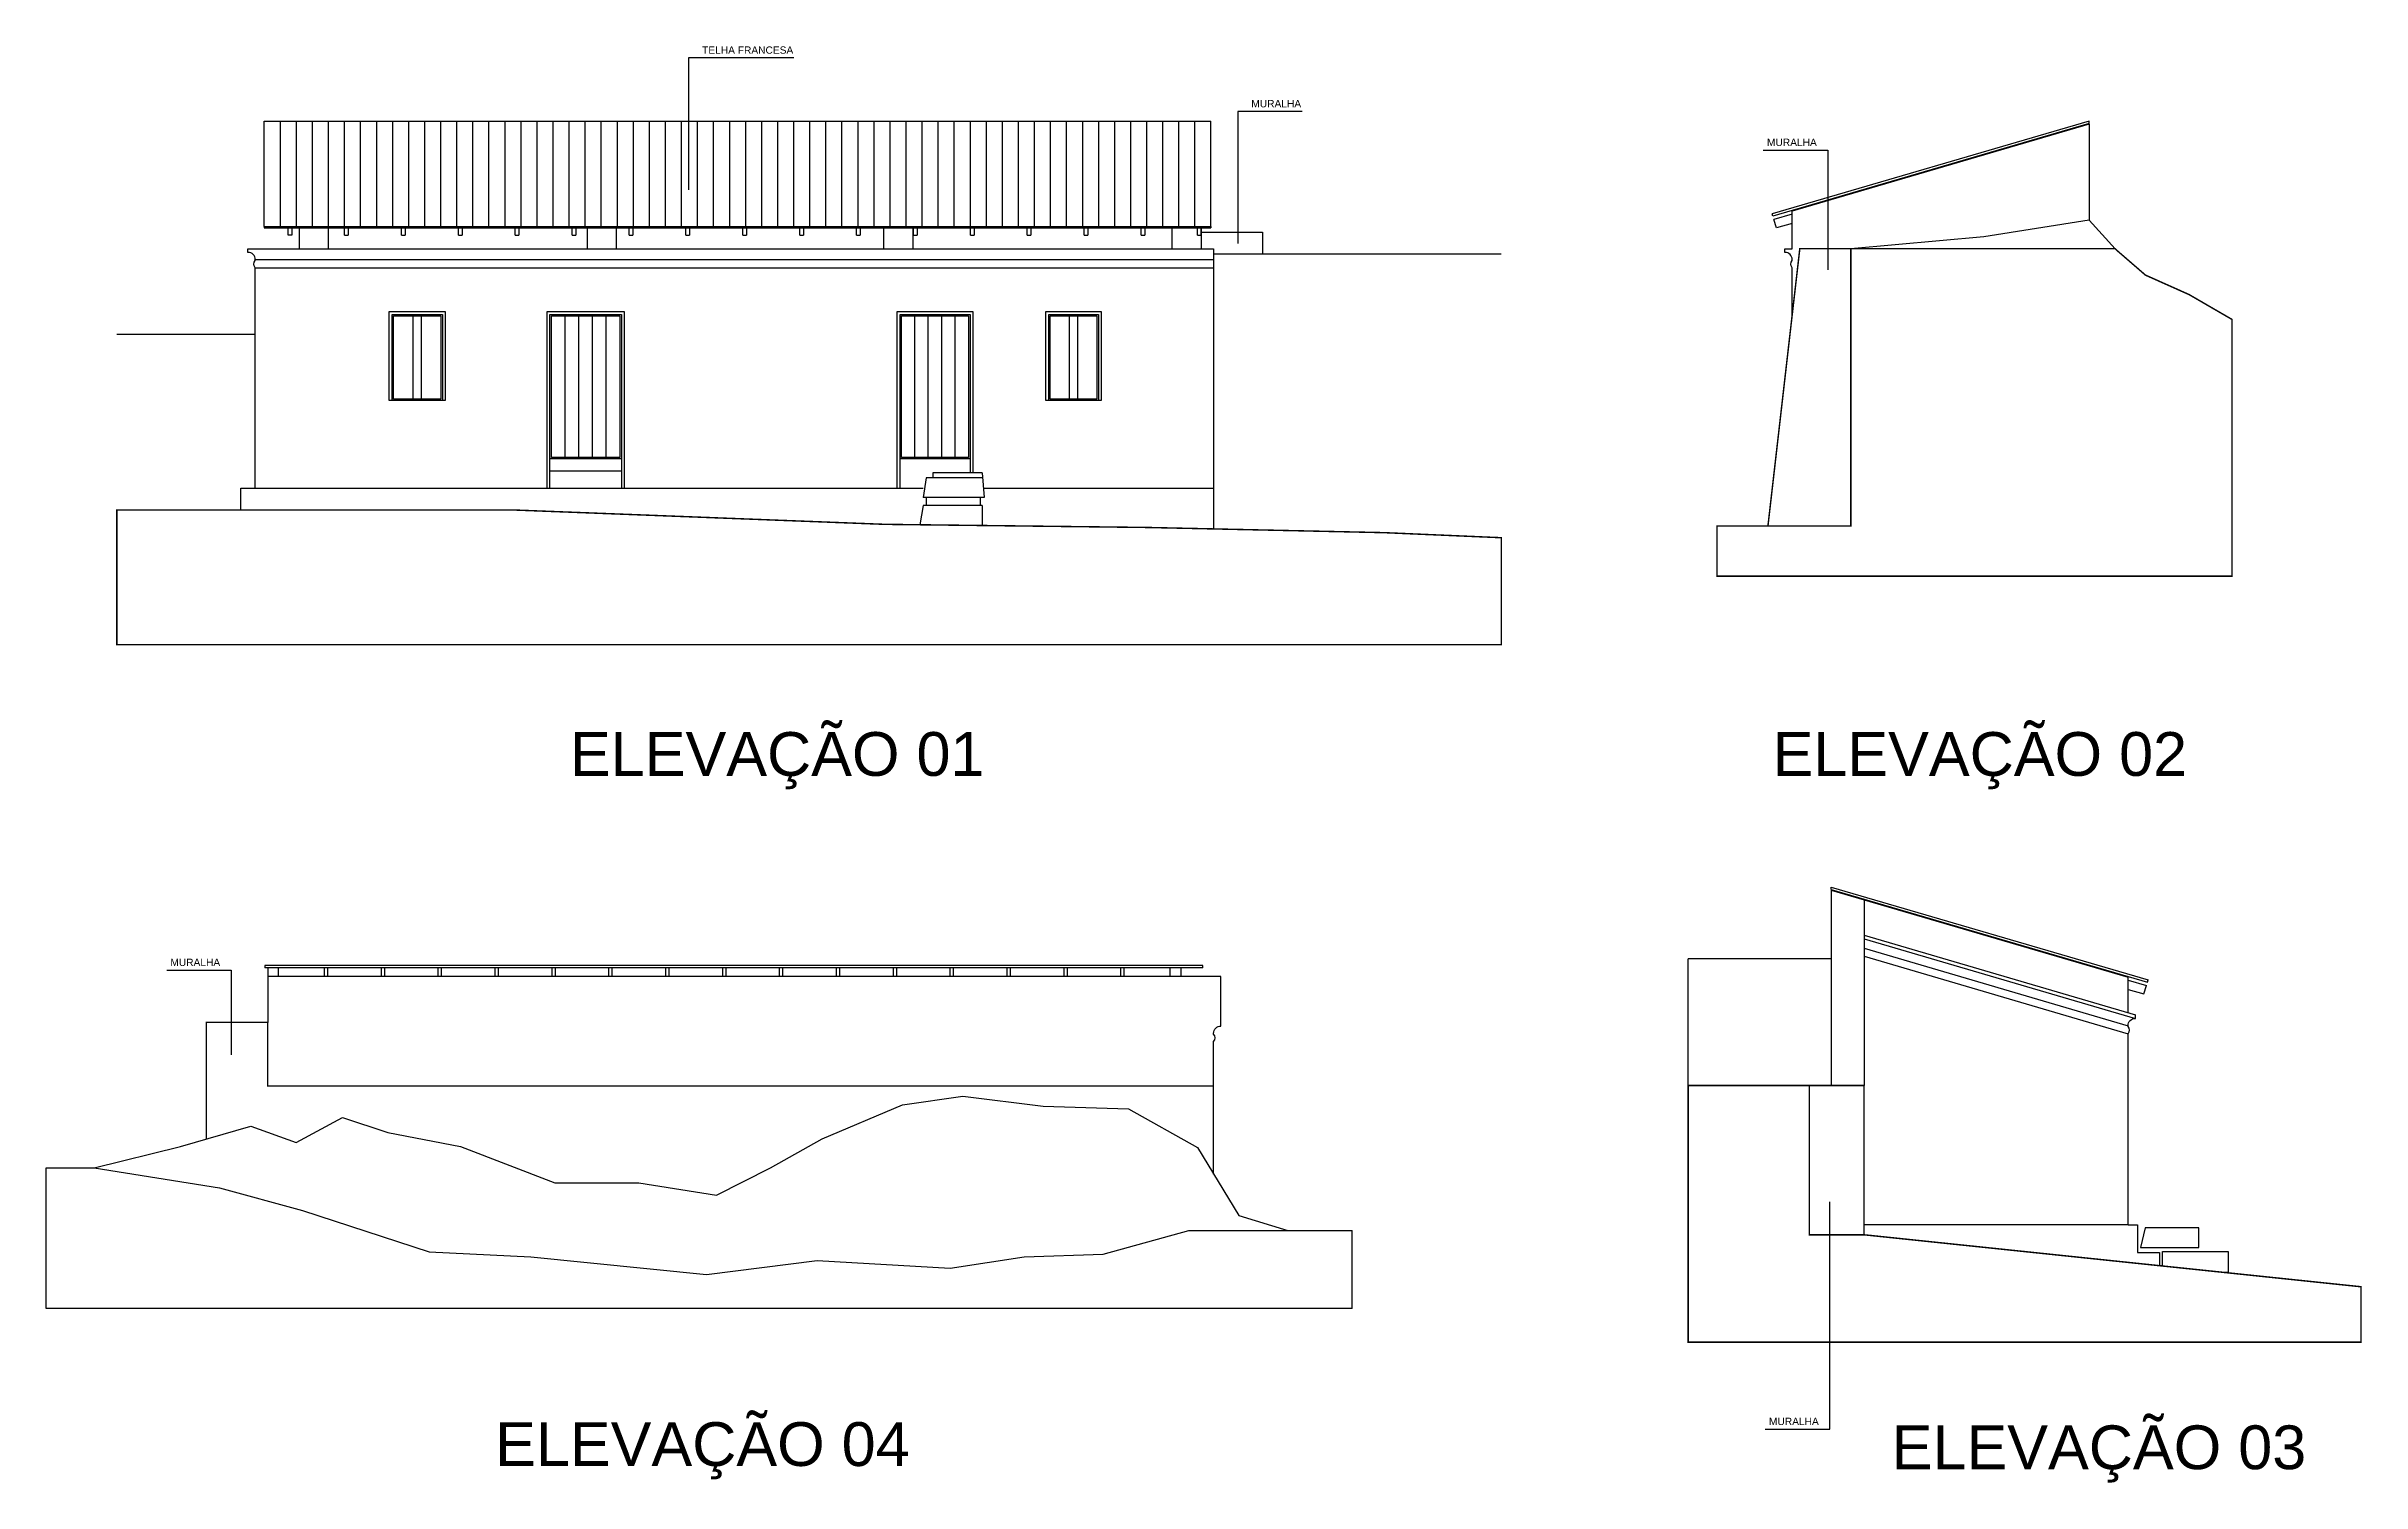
# Model space of a CAD drawing. Extents: x -15717 to -8144, y 2357 to 5009.
# Drawn here: x -11319 to -8144, y 3041 to 5009 of the extents above; entities that cross this region are included whole.
import ezdxf

# ---------------------------------------------------------------- set-up
doc = ezdxf.new("R2010")
doc.units = 0
doc.layers.add('PAREDE', color=7, linetype='CONTINUOUS')
doc.layers.add('PAREDE_FINA', color=7, linetype='CONTINUOUS')
doc.styles.add('TEXTO', font='ARIAL.TTF')

msp = doc.modelspace()

# ---------------------------------------------------------------- texts
at = {"layer": 'PAREDE_FINA', "style": 'TEXTO'}
for s, height, p in [('TELHA FRANCESA', 10, (-10419.71, 4999.05)), ('MURALHA', 10, (-9666.7, 4925.62)), ('MURALHA', 10, (-8959.65, 4872.62)), ('ELEVAÇÃO 01', 60, (-10600.89, 4009.36)), ('ELEVAÇÃO 02', 60, (-8951.99, 4009.36)), ('MURALHA', 10, (-11148.8, 3748.76)), ('ELEVAÇÃO 04', 60, (-10703.5, 3063.58)), ('MURALHA', 10, (-8956.93, 3119.65)), ('ELEVAÇÃO 03', 60, (-8788.63, 3059.17))]:
    msp.add_text(s, height=height, dxfattribs=at).set_placement(p)

# ---------------------------------------------------------------- linework, layer by layer
at = {"layer": 'PAREDE', "const_width": 2}
for points in [[(-8844.67, 4731.82), (-8844.67, 4351.82), (-9028.08, 4351.82), (-9028.08, 4283.04), (-8321.94, 4283.04), (-8321.94, 4634.82), (-8380.8, 4668.92), (-8440.71, 4695.65), (-8480.3, 4729.87), (-8482.15, 4731.82), (-8914.67, 4731.82), (-8958.35, 4351.82)], [(-11052.37, 4373.82), (-10679.87, 4373.82), (-10169.02, 4354.07), (-9809, 4349.8), (-9484.55, 4342.69), (-9324, 4335.76), (-9324, 4189.15), (-11222.16, 4189.15), (-11222.16, 4373.82), (-11052.37, 4373.82)], [(-9718.37, 3584.22), (-11015.37, 3584.22), (-11015.37, 3671.46), (-11099.37, 3671.46), (-11099.37, 3511.74)], [(-8901.53, 3585), (-8901.53, 3380.42), (-8826.6, 3380.42)]]:
    msp.add_lwpolyline(points, dxfattribs=at)
msp.add_lwpolyline([(-8145.26, 3309.2), (-8145.26, 3233.23), (-9067.69, 3233.23), (-9067.69, 3585), (-8901.53, 3585), (-8826.6, 3585), (-8826.6, 3380.42)], close=True, dxfattribs=at)
at = {"layer": 'PAREDE'}
for points in [[(-8464.53, 3394), (-8451.53, 3394), (-8451.53, 3367), (-8451.53, 3356), (-8421.53, 3356), (-8421.53, 3338.08)], [(-8447.33, 3363.03), (-8367.33, 3363.03), (-8367.33, 3390.03), (-8441.09, 3390.03), (-8447.33, 3363.03)], [(-8417.3, 3337.64), (-8417.3, 3357.73), (-8327.3, 3357.73), (-8327.3, 3328.73), (-8332.11, 3328.73)]]:
    msp.add_lwpolyline(points, dxfattribs=at)
at = {"layer": 'PAREDE_FINA'}
for points in [[(-10294.17, 4993.44), (-10438.21, 4993.44), (-10438.21, 4812.42)], [(-11020.37, 4906.66), (-9722.37, 4906.66)], [(-11020.37, 4762.23), (-11020.37, 4906.66)], [(-10998.37, 4906.66), (-10998.37, 4762.23)], [(-10976.37, 4906.66), (-10976.37, 4762.23)], [(-10954.37, 4906.66), (-10954.37, 4762.23)], [(-10932.37, 4906.66), (-10932.37, 4762.23)], [(-10910.37, 4906.66), (-10910.37, 4762.23)], [(-10888.37, 4906.66), (-10888.37, 4762.23)], [(-10866.37, 4906.66), (-10866.37, 4762.23)], [(-10844.37, 4906.66), (-10844.37, 4762.23)], [(-10822.37, 4906.66), (-10822.37, 4762.23)], [(-10800.37, 4906.66), (-10800.37, 4762.23)], [(-10778.37, 4906.66), (-10778.37, 4762.23)], [(-10756.37, 4906.66), (-10756.37, 4762.23)], [(-10734.37, 4906.66), (-10734.37, 4762.23)], [(-10712.37, 4906.66), (-10712.37, 4762.23)], [(-10690.37, 4906.66), (-10690.37, 4762.23)], [(-10668.37, 4906.66), (-10668.37, 4762.23)], [(-10646.37, 4906.66), (-10646.37, 4762.23)], [(-10624.37, 4906.66), (-10624.37, 4762.23)], [(-10602.37, 4906.66), (-10602.37, 4762.23)], [(-10580.37, 4906.66), (-10580.37, 4762.23)], [(-10558.37, 4906.66), (-10558.37, 4762.23)], [(-10536.37, 4906.66), (-10536.37, 4762.23)], [(-10514.37, 4906.66), (-10514.37, 4762.23)], [(-10492.37, 4906.66), (-10492.37, 4762.23)], [(-10470.37, 4906.66), (-10470.37, 4762.23)], [(-10448.37, 4906.66), (-10448.37, 4762.23)], [(-10426.37, 4906.66), (-10426.37, 4762.23)], [(-10404.37, 4906.66), (-10404.37, 4762.23)], [(-10382.37, 4906.66), (-10382.37, 4762.23)], [(-10360.37, 4906.66), (-10360.37, 4762.23)], [(-10338.37, 4906.66), (-10338.37, 4762.23)], [(-10316.37, 4906.66), (-10316.37, 4762.23)], [(-10294.37, 4906.66), (-10294.37, 4762.23)], [(-10272.37, 4906.66), (-10272.37, 4762.23)], [(-10250.37, 4906.66), (-10250.37, 4762.23)], [(-10228.37, 4906.66), (-10228.37, 4762.23)], [(-10206.37, 4906.66), (-10206.37, 4762.23)], [(-10184.37, 4906.66), (-10184.37, 4762.23)], [(-10162.37, 4906.66), (-10162.37, 4762.23)], [(-10140.37, 4906.66), (-10140.37, 4762.23)], [(-10118.37, 4906.66), (-10118.37, 4762.23)], [(-10096.37, 4906.66), (-10096.37, 4762.23)], [(-10074.37, 4906.66), (-10074.37, 4762.23)], [(-10052.37, 4906.66), (-10052.37, 4762.23)], [(-10030.37, 4906.66), (-10030.37, 4762.23)], [(-10008.37, 4906.66), (-10008.37, 4762.23)], [(-9986.37, 4906.66), (-9986.37, 4762.23)], [(-9964.37, 4906.66), (-9964.37, 4762.23)], [(-9942.37, 4906.66), (-9942.37, 4762.23)], [(-9920.37, 4906.66), (-9920.37, 4762.23)], [(-9898.37, 4906.66), (-9898.37, 4762.23)], [(-9876.37, 4906.66), (-9876.37, 4762.23)], [(-9854.37, 4906.66), (-9854.37, 4762.23)], [(-9832.37, 4906.66), (-9832.37, 4762.23)], [(-9810.37, 4906.66), (-9810.37, 4762.23)], [(-9788.37, 4906.66), (-9788.37, 4762.23)], [(-9766.37, 4906.66), (-9766.37, 4762.23)], [(-9744.37, 4906.66), (-9744.37, 4762.23)], [(-9722.37, 4762.23), (-9722.37, 4906.66)], [(-9596.89, 4920.01), (-9685.21, 4920.01), (-9685.21, 4738.99)], [(-8518.09, 4906.66), (-8952.4, 4779.42)], [(-8518.09, 4903.53), (-8951.56, 4776.54)], [(-8518.09, 4902.49), (-8925.09, 4783.25)], [(-8518.09, 4903.53), (-8518.09, 4906.66)], [(-8518.09, 4902.49), (-8518.09, 4771.07)], [(-8964.7, 4867.01), (-8876.39, 4867.01), (-8876.39, 4703.07)], [(-11020.37, 4762.23), (-9722.37, 4762.23)], [(-11020.37, 4762.23), (-11020.37, 4760.23)], [(-9722.37, 4762.23), (-9722.37, 4760.23)], [(-8951.56, 4776.54), (-8952.4, 4779.42)], [(-8925.09, 4779.09), (-8950.16, 4771.74)], [(-8946.78, 4760.23), (-8950.16, 4771.74)], [(-8925.09, 4766.58), (-8946.78, 4760.23)], [(-8925.09, 4731.82), (-8925.09, 4783.25)], [(-8518.09, 4771.07), (-8662.18, 4748.05), (-8844.67, 4731.82)], [(-8482.15, 4731.82), (-8518.09, 4771.07)], [(-11020.37, 4760.23), (-9750.37, 4760.23)], [(-10987.37, 4750.23), (-10987.37, 4760.23)], [(-10982.37, 4750.23), (-10987.37, 4750.23)], [(-10982.37, 4760.23), (-10982.37, 4750.23)], [(-10972.37, 4760.23), (-10972.37, 4731.82)], [(-10932.37, 4760.23), (-10932.37, 4731.82)], [(-10909.87, 4750.23), (-10909.87, 4760.23)], [(-10909.87, 4750.23), (-10904.87, 4750.23)], [(-10904.87, 4760.23), (-10904.87, 4750.23)], [(-10831.87, 4750.23), (-10831.87, 4760.23)], [(-10831.87, 4750.23), (-10826.87, 4750.23)], [(-10826.87, 4760.23), (-10826.87, 4750.23)], [(-10753.87, 4750.23), (-10753.87, 4760.23)], [(-10753.87, 4750.23), (-10748.87, 4750.23)], [(-10748.87, 4760.23), (-10748.87, 4750.23)], [(-10675.87, 4750.23), (-10675.87, 4760.23)], [(-10675.87, 4750.23), (-10670.87, 4750.23)], [(-10670.87, 4760.23), (-10670.87, 4750.23)], [(-10597.87, 4750.23), (-10597.87, 4760.23)], [(-10597.87, 4750.23), (-10592.87, 4750.23)], [(-10592.87, 4760.23), (-10592.87, 4750.23)], [(-10577.37, 4760.23), (-10577.37, 4731.82)], [(-10537.37, 4760.23), (-10537.37, 4731.82)], [(-10519.87, 4750.23), (-10519.87, 4760.23)], [(-10519.87, 4750.23), (-10514.87, 4750.23)], [(-10514.87, 4760.23), (-10514.87, 4750.23)], [(-10441.87, 4750.23), (-10441.87, 4760.23)], [(-10441.87, 4750.23), (-10436.87, 4750.23)], [(-10436.87, 4760.23), (-10436.87, 4750.23)], [(-10363.87, 4750.23), (-10363.87, 4760.23)], [(-10363.87, 4750.23), (-10358.87, 4750.23)], [(-10358.87, 4760.23), (-10358.87, 4750.23)], [(-10285.87, 4750.23), (-10285.87, 4760.23)], [(-10285.87, 4750.23), (-10280.87, 4750.23)], [(-10280.87, 4760.23), (-10280.87, 4750.23)], [(-10207.87, 4750.23), (-10207.87, 4760.23)], [(-10207.87, 4750.23), (-10202.87, 4750.23)], [(-10202.87, 4760.23), (-10202.87, 4750.23)], [(-10170.37, 4731.82), (-10170.37, 4760.23)], [(-10130.37, 4731.82), (-10130.37, 4760.23)], [(-10129.87, 4750.23), (-10129.87, 4760.23)], [(-10129.87, 4750.23), (-10124.87, 4750.23)], [(-10124.87, 4760.23), (-10124.87, 4750.23)], [(-10051.87, 4750.23), (-10051.87, 4760.23)], [(-10051.87, 4750.23), (-10046.87, 4750.23)], [(-10046.87, 4760.23), (-10046.87, 4750.23)], [(-9973.87, 4750.23), (-9973.87, 4760.23)], [(-9973.87, 4750.23), (-9968.87, 4750.23)], [(-9968.87, 4760.23), (-9968.87, 4750.23)], [(-9895.87, 4750.23), (-9895.87, 4760.23)], [(-9895.87, 4750.23), (-9890.87, 4750.23)], [(-9890.87, 4760.23), (-9890.87, 4750.23)], [(-9817.87, 4750.23), (-9817.87, 4760.23)], [(-9817.87, 4750.23), (-9812.87, 4750.23)], [(-9812.87, 4760.23), (-9812.87, 4750.23)], [(-9775.37, 4731.82), (-9775.37, 4760.23)], [(-9750.37, 4760.23), (-9722.37, 4760.23)], [(-9740.37, 4750.23), (-9740.37, 4760.23)], [(-9740.37, 4750.23), (-9735.37, 4750.23)], [(-9735.37, 4750.23), (-9735.37, 4760.23)], [(-9735.37, 4760.23), (-9735.37, 4742.82)], [(-9735.37, 4754.49), (-9651.37, 4754.49)], [(-9735.37, 4742.82), (-9735.37, 4731.82)], [(-9719.43, 4731.82), (-9718.37, 4731.82)], [(-9718.37, 4731.82), (-9718.37, 4347.81)], [(-9651.37, 4754.49), (-9651.37, 4724.91)], [(-8935.09, 4731.82), (-8925.09, 4731.82)], [(-11032.37, 4716.82), (-9718.37, 4716.82)], [(-11032.37, 4705.82), (-9718.37, 4705.82)], [(-9718.37, 4724.91), (-9324, 4724.91)], [(-8925.09, 4715.82), (-8925.09, 4716.82)], [(-10848.87, 4523.82), (-10848.87, 4645.82), (-10771.87, 4645.82), (-10771.87, 4523.82)], [(-10844.87, 4523.82), (-10844.87, 4641.82), (-10775.87, 4641.82), (-10775.87, 4523.82)], [(-10842.87, 4525.82), (-10842.87, 4639.82), (-10777.87, 4639.82), (-10777.87, 4525.82)], [(-10816.37, 4639.82), (-10816.37, 4525.82)], [(-10804.37, 4525.82), (-10804.37, 4639.82)], [(-10632.37, 4403.82), (-10632.37, 4645.82), (-10526.37, 4645.82), (-10526.37, 4403.82)], [(-10628.37, 4403.82), (-10628.37, 4641.82), (-10530.37, 4641.82), (-10530.37, 4403.82)], [(-10626.37, 4445.82), (-10626.37, 4639.82), (-10532.37, 4639.82), (-10532.37, 4445.82)], [(-10607.57, 4445.82), (-10607.57, 4639.82)], [(-10588.77, 4445.82), (-10588.77, 4639.82)], [(-10569.97, 4445.82), (-10569.97, 4639.82)], [(-10551.17, 4445.82), (-10551.17, 4639.82)], [(-10152.37, 4403.82), (-10152.37, 4645.82), (-10048.37, 4645.82), (-10048.37, 4424.82)], [(-10148.37, 4403.82), (-10148.37, 4641.82), (-10052.37, 4641.82), (-10052.37, 4424.82)], [(-10146.37, 4445.82), (-10146.37, 4639.82), (-10054.37, 4639.82), (-10054.37, 4445.82)], [(-10127.97, 4445.82), (-10127.97, 4639.82)], [(-10109.57, 4445.82), (-10109.57, 4639.82)], [(-10091.17, 4445.82), (-10091.17, 4639.82)], [(-10072.77, 4445.82), (-10072.77, 4639.82)], [(-9948.37, 4523.82), (-9948.37, 4645.82), (-9872.37, 4645.82), (-9872.37, 4523.82)], [(-9944.37, 4523.82), (-9944.37, 4641.82), (-9876.37, 4641.82), (-9876.37, 4523.82)], [(-9942.37, 4525.82), (-9942.37, 4639.82), (-9878.37, 4639.82), (-9878.37, 4525.82)], [(-9916.37, 4639.82), (-9916.37, 4525.82)], [(-9904.37, 4525.82), (-9904.37, 4639.82)], [(-11032.37, 4614.31), (-11222.16, 4614.31)], [(-10771.87, 4523.82), (-10848.87, 4523.82)], [(-10777.87, 4525.82), (-10842.87, 4525.82)], [(-9872.37, 4523.82), (-9948.37, 4523.82)], [(-9878.37, 4525.82), (-9942.37, 4525.82)], [(-10532.37, 4445.82), (-10626.37, 4445.82)], [(-10054.37, 4445.82), (-10146.37, 4445.82)], [(-10530.37, 4443.82), (-10628.37, 4443.82)], [(-10530.37, 4426.82), (-10628.37, 4426.82)], [(-10052.37, 4443.82), (-10148.37, 4443.82)], [(-10112.53, 4417.82), (-10116.45, 4390.82)], [(-10035.05, 4417.82), (-10112.53, 4417.82)], [(-10035.57, 4424.82), (-10103.54, 4424.82)], [(-10103.54, 4424.82), (-10103.54, 4417.82)], [(-10035.57, 4424.82), (-10033.04, 4390.82)], [(-11032.37, 4403.82), (-10116.45, 4403.82)], [(-10033.04, 4390.82), (-10116.45, 4390.82)], [(-10112.53, 4390.82), (-10112.53, 4379.82)], [(-10038.34, 4390.82), (-10038.34, 4379.82)], [(-10034.01, 4403.82), (-9718.37, 4403.82)], [(-10116.45, 4379.82), (-10121.05, 4353.5)], [(-10035.57, 4379.82), (-10116.45, 4379.82)], [(-10035.57, 4379.82), (-10035.57, 4352.48)], [(-8871.53, 3856.84), (-8437.22, 3729.61)], [(-8871.53, 3853.72), (-8871.53, 3856.84)], [(-8871.53, 3853.72), (-8438.07, 3726.73)], [(-8871.53, 3852.68), (-8871.53, 3585)], [(-8871.53, 3852.68), (-8464.53, 3733.44)], [(-8826.6, 3839.51), (-8826.6, 3585)], [(-8826.6, 3791), (-8454.53, 3682)], [(-8826.6, 3786), (-8454.53, 3677)], [(-9733.37, 3749.46), (-11019.37, 3749.46)], [(-11019.37, 3749.46), (-11019.37, 3746.46)], [(-9733.37, 3746.46), (-11019.37, 3746.46)], [(-11015.37, 3746.46), (-11015.37, 3671.46)], [(-11000.37, 3734.46), (-11000.37, 3746.46)], [(-10937.87, 3746.46), (-10937.87, 3734.46)], [(-10932.87, 3734.46), (-10932.87, 3746.46)], [(-10859.87, 3746.46), (-10859.87, 3734.46)], [(-10854.87, 3734.46), (-10854.87, 3746.46)], [(-10781.87, 3746.46), (-10781.87, 3734.46)], [(-10776.87, 3734.46), (-10776.87, 3746.46)], [(-10703.87, 3746.46), (-10703.87, 3734.46)], [(-10698.87, 3734.46), (-10698.87, 3746.46)], [(-10625.87, 3746.46), (-10625.87, 3734.46)], [(-10620.87, 3734.46), (-10620.87, 3746.46)], [(-10547.87, 3746.46), (-10547.87, 3734.46)], [(-10542.87, 3734.46), (-10542.87, 3746.46)], [(-10469.87, 3746.46), (-10469.87, 3734.46)], [(-10464.87, 3734.46), (-10464.87, 3746.46)], [(-10391.87, 3746.46), (-10391.87, 3734.46)], [(-10386.87, 3734.46), (-10386.87, 3746.46)], [(-10313.87, 3746.46), (-10313.87, 3734.46)], [(-10308.87, 3734.46), (-10308.87, 3746.46)], [(-10235.87, 3746.46), (-10235.87, 3734.46)], [(-10230.87, 3734.46), (-10230.87, 3746.46)], [(-10157.87, 3746.46), (-10157.87, 3734.46)], [(-10152.87, 3734.46), (-10152.87, 3746.46)], [(-10079.87, 3746.46), (-10079.87, 3734.46)], [(-10074.87, 3734.46), (-10074.87, 3746.46)], [(-10001.87, 3746.46), (-10001.87, 3734.46)], [(-9996.87, 3734.46), (-9996.87, 3746.46)], [(-9923.87, 3746.46), (-9923.87, 3734.46)], [(-9918.87, 3734.46), (-9918.87, 3746.46)], [(-9845.87, 3746.46), (-9845.87, 3734.46)], [(-9840.87, 3734.46), (-9840.87, 3746.46)], [(-9778.37, 3746.46), (-9778.37, 3734.46)], [(-9763.37, 3746.46), (-9763.37, 3734.46)], [(-9733.37, 3746.46), (-9733.37, 3749.46)], [(-8871.53, 3758.58), (-9067.69, 3758.58)], [(-9067.69, 3585), (-9067.69, 3758.58)], [(-8826.6, 3773.07), (-8464.53, 3667)], [(-8826.6, 3762.07), (-8464.53, 3656)], [(-11153.85, 3743.15), (-11065.53, 3743.15), (-11065.53, 3626.99)], [(-9708.37, 3734.46), (-11015.37, 3734.46)], [(-9708.37, 3671.46), (-9708.37, 3734.46)], [(-8464.53, 3684.93), (-8464.53, 3733.44)], [(-8464.53, 3729.27), (-8439.47, 3721.93)], [(-8464.53, 3716.77), (-8442.85, 3710.42)], [(-8442.85, 3710.42), (-8439.47, 3721.93)], [(-8438.07, 3726.73), (-8437.22, 3729.61)], [(-11253.48, 3472.1), (-11134.72, 3501.64), (-11038.33, 3529.17), (-10976.37, 3506.8), (-10912.68, 3541.21), (-10850.72, 3520.57), (-10750.89, 3501.64), (-10621.8, 3451.75), (-10506.48, 3451.75), (-10399.76, 3434.54), (-10325.75, 3472.39), (-10255.18, 3511.96), (-10145.03, 3558.42), (-10062.41, 3570.46), (-9952.25, 3556.7), (-9835.21, 3553.26), (-9740.54, 3499.92), (-9683.74, 3407.02), (-9616.62, 3386.37)], [(-9528.58, 3279.46), (-11318.89, 3279.46), (-11318.89, 3472.1), (-11253.48, 3472.1)], [(-11253.48, 3472.1), (-11081.36, 3444.87), (-10967.76, 3413.9), (-10793.92, 3357.12), (-10654.5, 3350.24), (-10413.53, 3326.15), (-10262.07, 3345.08), (-10079.62, 3334.76), (-9978.07, 3350.24), (-9869.63, 3353.68), (-9752.59, 3386.37), (-9528.58, 3386.37)], [(-8961.98, 3114.04), (-8873.67, 3114.04), (-8873.67, 3425.45)], [(-9528.58, 3279.46), (-9528.58, 3386.37)], [(-8464.53, 3394), (-8826.6, 3394)]]:
    msp.add_lwpolyline(points, dxfattribs=at)
for points in [[(-11052.37, 4373.82), (-11052.37, 4403.82), (-11032.37, 4403.82), (-11032.37, 4705.82, -0.4), (-11032.37, 4715.82), (-11032.37, 4716.82, 0.4142136), (-11042.37, 4726.82), (-11042.37, 4731.82), (-9718.37, 4731.82)], [(-8925.09, 4641.15), (-8925.09, 4705.82, -0.4), (-8925.09, 4715.82), (-8925.09, 4716.82, 0.4142136), (-8935.09, 4726.82), (-8935.09, 4731.82)], [(-9718.37, 3463.65), (-9718.37, 3645.46, 0.4), (-9718.37, 3655.46), (-9718.37, 3656.46, -0.4142136), (-9708.37, 3666.46), (-9708.37, 3671.46)], [(-8464.53, 3394), (-8464.53, 3656, 0.4), (-8464.53, 3666), (-8464.53, 3667, -0.4142136), (-8454.53, 3677), (-8454.53, 3682)]]:
    msp.add_lwpolyline(points, format="xyb", dxfattribs=at)

msp.set_redraw_order([(e.dxf.handle, doc.entitydb.next_handle()) for e in msp.query("TEXT MTEXT ATTDEF DIMENSION ARC_DIMENSION")])  # texts and dimensions are drawn at this point

doc.saveas('drawing.dxf')
